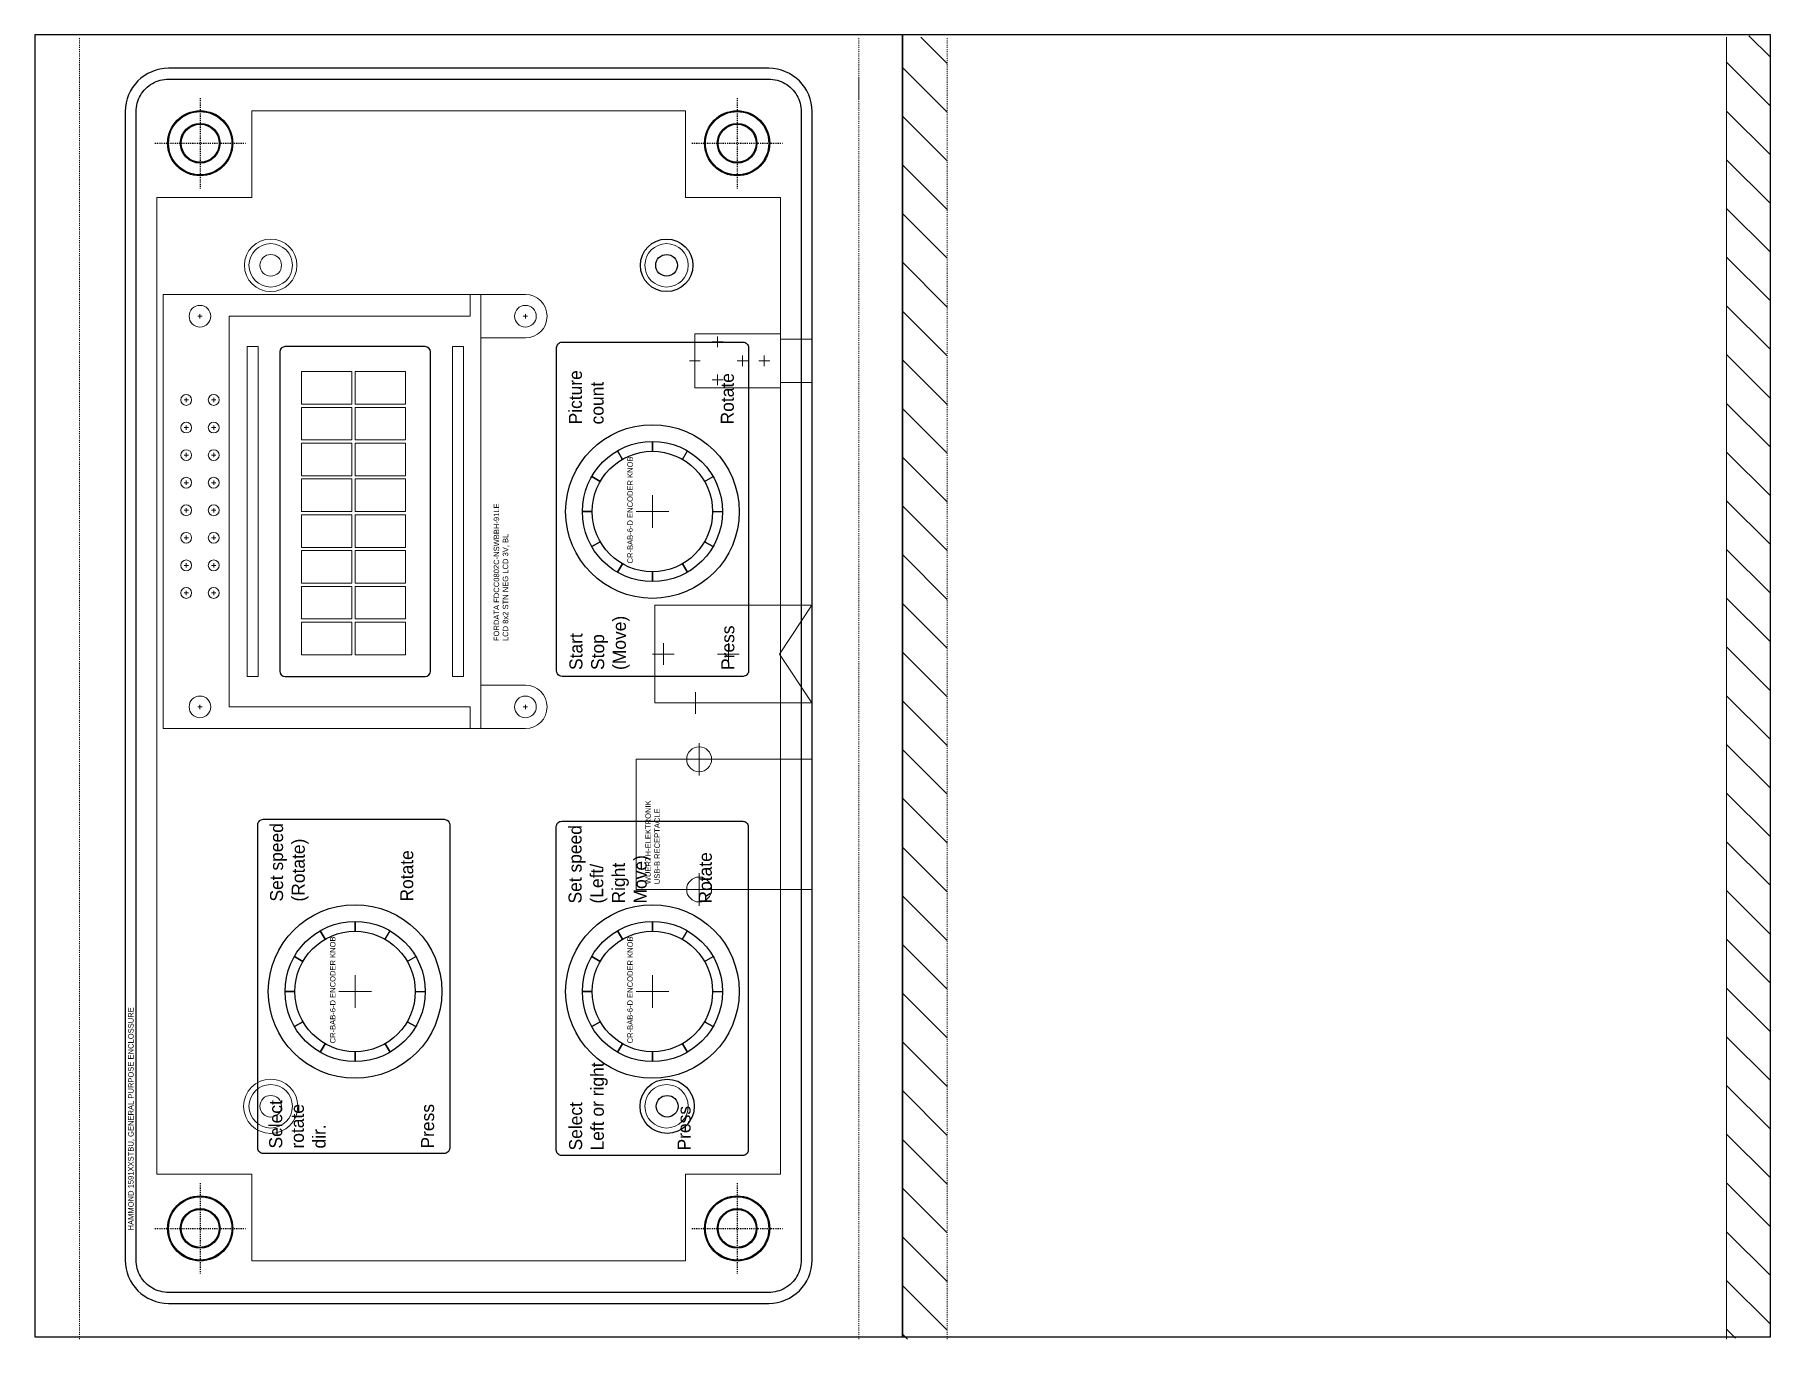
# Model space of a CAD drawing. Header units: millimetres. Extents: x -784753 to 2539, y -321 to 77802.
# Drawn here: x 1227.4 to 1387.4, y 745.7 to 865.9 of the extents above; entities that cross this region are included whole.
import ezdxf

# ---------------------------------------------------------------- set-up
doc = ezdxf.new("R2010")
doc.units = ezdxf.units.MM
doc.header["$LTSCALE"] = 0.12
doc.set_wipeout_variables(frame=1)
doc.linetypes.add('CHAIN', pattern=[0.7087, 0.4724, -0.0591, 0.1181, -0.0591])
doc.linetypes.add('phl_center', pattern=[0.75, 0.4, -0.35])
doc.layers.add('ATTRIBUUTIT', color=61, linetype='Continuous', plot=False)
for name, color, linetype, true_color in [('ENCORE-NUPIT', 7, 'Continuous', 0xff29e8), ('LCD-NÄYTTÖ', 7, 'Continuous', 0x9893ff), ('OHJAINKOTELO', 7, 'Continuous', 0xdabefd), ('PCB', 7, 'Continuous', 0x00e600)]:
    doc.layers.add(name, color=color, linetype=linetype, true_color=true_color)
for name, color, linetype in [('MJ-180PH', 3, 'Continuous'), ('OHJETARRAT', 6, 'Continuous'), ('PCB-PARTS', 1, 'Continuous'), ('PSG01539', 4, 'Continuous'), ('RUNKO', 140, 'Continuous'), ('WIPEOUT', 250, 'Continuous')]:
    doc.layers.add(name, color=color, linetype=linetype)
doc.styles.add('Note Text (ANSI)', font='arial.ttf')

# ---------------------------------------------------------------- blocks, each defined once
blk = doc.blocks.new('ALUMIINIPUTKI-80X80-LEFTS')
at = {"lineweight": 0}
h = blk.add_hatch(dxfattribs=at)
h.set_pattern_fill('ANSI31', color=256, style=0)
h.set_pattern_definition([(45, (-1229.3503, -256.4846), (-2.245064, 2.245064), [])])
h.paths.add_polyline_path([(-0.22, 0), (-0.22, -4.12), (119.78, -4.12), (119.78, 0)])
h = blk.add_hatch(dxfattribs=at)
h.set_pattern_fill('ANSI31', color=256, style=0)
h.set_pattern_definition([(45, (-1229.2402, -256.4846), (-2.245064, 2.245064), [])])
h.paths.add_polyline_path([(119.89, -75.97), (-0.11, -75.97), (-0.11, -80), (119.89, -80)])
for p, q in [((120, 80), (0, 80)), ((0, 80), (0, 0)), ((120, 0), (120, 80)), ((0, 0), (120, 0)), ((120, 0), (0, 0)), ((0, 0), (0, -80)), ((120, -80), (120, 0)), ((0, -80), (120, -80))]:
    blk.add_line(p, q)
at = {"linetype": 'phl_center', "lineweight": 0}
for p, q in [((-0.22, 75.88), (119.78, 75.88)), ((-0.22, 4.03), (119.78, 4.03))]:
    blk.add_line(p, q, dxfattribs=at)
at = {"lineweight": 0}
for p, q in [((115, 4.03), (114, 4.03)), ((115, 4.03), (116, 4.03)), ((-0.22, -75.97), (119.78, -75.97)), ((115, -75.97), (114, -75.97)), ((115, -75.97), (116, -75.97))]:
    blk.add_line(p, q, dxfattribs=at)
at = {"linetype": 'CHAIN', "lineweight": 0}
blk.add_line((-0.22, -4.12), (119.78, -4.12), dxfattribs=at)
at = {"lineweight": 0}
for centre, radius in [((21.25, 64.75), 1.5), ((98.75, 64.75), 1.5), ((60, 58.25), 2.5), ((65.2, 39.4), 5), ((21.25, 15.25), 1.5), ((98.75, 15.25), 1.5)]:
    blk.add_circle(centre, radius, dxfattribs=at)
at = {"layer": 'ATTRIBUUTIT', "lineweight": 0, "flags": 8}
for tag, p in [('_TYYPPI', (6.19, 67.36)), ('_KUVAUS', (6.19, 66.86)), ('_NOTES', (6.19, 66.38)), ('_NOTES_RIVI2', (6.19, 65.91)), ('_NOTES_RIVI3', (6.19, 65.44)), ('_TYYPPI', (6.19, -12.64)), ('_KUVAUS', (6.19, -13.14)), ('_NOTES', (6.19, -13.62)), ('_NOTES_RIVI2', (6.19, -14.09)), ('_NOTES_RIVI3', (6.19, -14.56))]:
    blk.add_attdef(tag, p, '', height=0.3, dxfattribs=at)
blk = doc.blocks.new('DIGITAL-ENCODER-KNOB-TOPS')
for p, q in [((0, 5.55), (0, 6.46)), ((0, 6.46), (0, 5.55)), ((-2.78, 4.81), (-3.23, 5.59)), ((-3.23, 5.59), (-2.78, 4.81)), ((2.77, 4.81), (3.23, 5.59)), ((3.23, 5.59), (2.77, 4.81)), ((-4.81, 2.77), (-5.59, 3.23)), ((-5.59, 3.23), (-4.81, 2.77)), ((4.81, 2.77), (5.59, 3.23)), ((5.59, 3.23), (4.81, 2.77)), ((-5.55, 0), (-6.46, 0)), ((-6.46, 0), (-5.55, 0)), ((5.55, 0), (6.46, 0)), ((6.46, 0), (5.55, 0)), ((-5.59, -3.23), (-4.81, -2.78)), ((-4.81, -2.78), (-5.59, -3.23)), ((4.81, -2.78), (5.59, -3.23)), ((-2.78, -4.81), (-3.23, -5.59)), ((-3.23, -5.59), (-2.78, -4.81)), ((0, -5.55), (0, -6.46)), ((2.77, -4.81), (3.23, -5.59))]:
    blk.add_line(p, q)
for radius in [8, 6.46, 5.55]:
    blk.add_circle((0, 0), radius)
at = {"layer": 'ATTRIBUUTIT', "color": 0, "lineweight": 0}
for p, q in [((-1.5, 0), (1.5, 0)), ((0, 1.5), (0, -1.5))]:
    blk.add_line(p, q, dxfattribs=at)
at = {"layer": 'ATTRIBUUTIT', "lineweight": 0, "insert": (-4.78, 2.31), "char_height": 2.5, "width": 13.9875, "attachment_point": 1, "style": 'Note Text (ANSI)'}
blk.add_mtext('{\\fArial|b0|i0|c0|p0;\\H0.2x;CR-BAB-6-D ENCODER KNOB}', dxfattribs=at)
blk = doc.blocks.new('LCD-DISPLAY-TSIDE')
at = {"lineweight": 0}
for p, q in [((-5.3, -6.45), (-5.3, 11.25)), ((-5.3, 11.25), (-5.3, -22.15)), ((14.7, 11.25), (-5.3, 11.25)), ((-5.3, 11.25), (34.7, 11.25)), ((-5.3, 11.25), (7.2, 11.25)), ((34.7, -6.45), (34.7, 11.25)), ((34.7, 11.25), (34.7, -22.15)), ((-3.3, -6.45), (-3.3, 5.15)), ((-3.3, 5.15), (-3.3, -17.05)), ((14.7, 5.15), (-3.3, 5.15)), ((-3.3, 5.15), (32.7, 5.15)), ((32.7, -6.45), (32.7, 5.15)), ((32.7, 5.15), (32.7, -17.05)), ((29.9, 3.49), (-0.5, 3.49)), ((-0.5, 3.49), (-0.5, 2.49)), ((29.9, 2.49), (29.9, 3.49)), ((-0.5, 2.49), (29.9, 2.49)), ((1.5, -1.5), (4.5, -1.5)), ((1.5, -1.5), (1.5, -6.15)), ((4.5, -1.5), (4.5, -6.15)), ((4.8, -1.5), (7.8, -1.5)), ((4.8, -1.5), (4.8, -6.15)), ((7.8, -1.5), (7.8, -6.15)), ((8.1, -1.5), (11.1, -1.5)), ((8.1, -1.5), (8.1, -6.15)), ((11.1, -1.5), (11.1, -6.15)), ((11.4, -1.5), (14.4, -1.5)), ((11.4, -1.5), (11.4, -6.15)), ((14.4, -1.5), (14.4, -6.15)), ((14.7, -1.5), (17.7, -1.5)), ((14.7, -1.5), (14.7, -6.15)), ((17.7, -1.5), (17.7, -6.15)), ((18, -1.5), (21, -1.5)), ((18, -1.5), (18, -6.15)), ((21, -1.5), (21, -6.15)), ((21.3, -1.5), (24.3, -1.5)), ((21.3, -1.5), (21.3, -6.15)), ((24.3, -1.5), (24.3, -6.15)), ((24.6, -1.5), (27.6, -1.5)), ((24.6, -1.5), (24.6, -6.15)), ((27.6, -1.5), (27.6, -6.15)), ((4.5, -6.15), (1.5, -6.15)), ((7.8, -6.15), (4.8, -6.15)), ((11.1, -6.15), (8.1, -6.15)), ((14.4, -6.15), (11.4, -6.15)), ((17.7, -6.15), (14.7, -6.15)), ((21, -6.15), (18, -6.15)), ((24.3, -6.15), (21.3, -6.15)), ((27.6, -6.15), (24.6, -6.15)), ((-3.3, -6.45), (-3.3, -17.05)), ((1.5, -6.45), (4.5, -6.45)), ((1.5, -6.45), (1.5, -11.1)), ((4.5, -6.45), (4.5, -11.1)), ((4.8, -6.45), (7.8, -6.45)), ((4.8, -6.45), (4.8, -11.1)), ((7.8, -6.45), (7.8, -11.1)), ((8.1, -6.45), (11.1, -6.45)), ((8.1, -6.45), (8.1, -11.1)), ((11.1, -6.45), (11.1, -11.1)), ((11.4, -6.45), (14.4, -6.45)), ((11.4, -6.45), (11.4, -11.1)), ((14.4, -6.45), (14.4, -11.1)), ((14.7, -6.45), (17.7, -6.45)), ((14.7, -6.45), (14.7, -11.1)), ((17.7, -6.45), (17.7, -11.1)), ((18, -6.45), (21, -6.45)), ((18, -6.45), (18, -11.1)), ((21, -6.45), (21, -11.1)), ((21.3, -6.45), (24.3, -6.45)), ((21.3, -6.45), (21.3, -11.1)), ((24.3, -6.45), (24.3, -11.1)), ((24.6, -6.45), (27.6, -6.45)), ((24.6, -6.45), (24.6, -11.1)), ((27.6, -6.45), (27.6, -11.1)), ((32.7, -6.45), (32.7, -17.05)), ((4.5, -11.1), (1.5, -11.1)), ((7.8, -11.1), (4.8, -11.1)), ((11.1, -11.1), (8.1, -11.1)), ((14.4, -11.1), (11.4, -11.1)), ((17.7, -11.1), (14.7, -11.1)), ((21, -11.1), (18, -11.1)), ((24.3, -11.1), (21.3, -11.1)), ((27.6, -11.1), (24.6, -11.1)), ((1.5, -13.4), (27.9, -13.4)), ((-0.5, -15.43), (29.9, -15.43)), ((-0.5, -16.43), (-0.5, -15.43)), ((29.9, -15.43), (29.9, -16.43)), ((-3.3, -17.05), (-5.3, -17.05)), ((29.9, -16.43), (-0.5, -16.43)), ((32.7, -17.05), (34.7, -17.05)), ((-3.3, -18.05), (-5.3, -18.05)), ((0.7, -18.05), (-3.3, -18.05)), ((-1.3, -22.15), (-1.3, -18.05)), ((28.7, -18.05), (0.7, -18.05)), ((14.7, -18.05), (28.7, -18.05)), ((28.7, -18.05), (32.7, -18.05)), ((30.7, -22.15), (30.7, -18.05)), ((32.7, -18.05), (34.7, -18.05))]:
    blk.add_line(p, q, dxfattribs=at)
at = {"color": 0, "lineweight": 0}
for p, q in [((-3.3, 8.05), (-3.3, 7.65)), ((7, 9.12), (7.4, 9.12)), ((7.2, 9.32), (7.2, 8.92)), ((9.54, 9.12), (9.94, 9.12)), ((9.74, 9.32), (9.74, 8.92)), ((12.08, 9.12), (12.48, 9.12)), ((12.28, 9.32), (12.28, 8.92)), ((14.62, 9.12), (15.02, 9.12)), ((14.82, 9.32), (14.82, 8.92)), ((17.16, 9.12), (17.56, 9.12)), ((17.36, 9.32), (17.36, 8.92)), ((19.7, 9.12), (20.1, 9.12)), ((19.9, 9.32), (19.9, 8.92)), ((22.24, 9.12), (22.64, 9.12)), ((22.44, 9.32), (22.44, 8.92)), ((24.78, 9.12), (25.18, 9.12)), ((24.98, 9.32), (24.98, 8.92)), ((32.7, 8.05), (32.7, 7.65)), ((-3.5, 7.85), (-3.1, 7.85)), ((7, 6.58), (7.4, 6.58)), ((7.2, 6.78), (7.2, 6.38)), ((9.54, 6.58), (9.94, 6.58)), ((9.74, 6.78), (9.74, 6.38)), ((12.08, 6.58), (12.48, 6.58)), ((12.28, 6.78), (12.28, 6.38)), ((14.62, 6.58), (15.02, 6.58)), ((14.82, 6.78), (14.82, 6.38)), ((17.16, 6.58), (17.56, 6.58)), ((17.36, 6.78), (17.36, 6.38)), ((19.7, 6.58), (20.1, 6.58)), ((19.9, 6.78), (19.9, 6.38)), ((22.24, 6.58), (22.64, 6.58)), ((22.44, 6.78), (22.44, 6.38)), ((24.78, 6.58), (25.18, 6.58)), ((24.98, 6.78), (24.98, 6.38)), ((32.5, 7.85), (32.9, 7.85)), ((-3.5, -22.15), (-3.1, -22.15)), ((-3.3, -21.95), (-3.3, -22.35)), ((32.5, -22.15), (32.9, -22.15)), ((32.7, -21.95), (32.7, -22.35))]:
    blk.add_line(p, q, dxfattribs=at)
for p, q in [((-0.5, 0), (-0.5, -12.9)), ((29.4, 0.5), (0, 0.5)), ((29.9, -12.9), (29.9, 0)), ((0, -13.4), (29.4, -13.4))]:
    blk.add_line(p, q)
at = {"lineweight": 0}
for centre, radius in [((7.2, 9.12), 0.5), ((9.74, 9.12), 0.5), ((12.28, 9.12), 0.5), ((14.82, 9.12), 0.5), ((17.36, 9.12), 0.5), ((19.9, 9.12), 0.5), ((22.44, 9.12), 0.5), ((24.98, 9.12), 0.5), ((-3.3, 7.85), 1), ((32.7, 7.85), 1), ((7.2, 6.58), 0.5), ((9.74, 6.58), 0.5), ((12.28, 6.58), 0.5), ((14.82, 6.58), 0.5), ((17.36, 6.58), 0.5), ((19.9, 6.58), 0.5), ((22.44, 6.58), 0.5), ((24.98, 6.58), 0.5), ((-3.3, -22.15), 1), ((32.7, -22.15), 1)]:
    blk.add_circle(centre, radius, dxfattribs=at)
for centre, start, end in [((0, 0), 90, 180), ((29.4, 0), 0, 90), ((0, -12.9), 180, 270), ((29.4, -12.9), 270, 0)]:
    blk.add_arc(centre, 0.5, start, end)
for centre in [(-3.3, -22.15), (32.7, -22.15)]:
    blk.add_arc(centre, 2, 180, 0, dxfattribs=at)
at = {"layer": 'ATTRIBUUTIT', "lineweight": 0, "insert": (2.76, -19.23), "char_height": 0.5, "width": 25.5247, "attachment_point": 1, "style": 'Note Text (ANSI)'}
blk.add_mtext('{\\fArial|b0|i0|c0|p0;FORDATA FDCC0802C-NSWBBH-91LE\\PLCD 8x2 STN NEG LCD 3V, BL}', dxfattribs=at)
blk = doc.blocks.new('TARRA-ROTATE')
blk.add_lwpolyline([(-22.72, 1.13), (7.08, 1.13, -0.414214), (7.58, 0.63), (7.58, -16.06, -0.414214), (7.08, -16.56), (-22.72, -16.56, -0.414214), (-23.22, -16.06), (-23.22, 0.63, -0.414214)], format="xyb", close=True)
at = {"char_height": 1.2, "width": 7.7291, "attachment_point": 1}
for s, insert in [('Select \\Protate\\Pdir.\\P\\P\\P\\P\\PPress', (-22.76, 0.08)), ('Set speed\\P(Rotate)\\P\\P\\P\\P\\PRotate', (0, 0))]:
    blk.add_mtext(s, dxfattribs=dict(at, insert=insert))
blk = doc.blocks.new('TARRA-OV-LIIKE')
blk.add_lwpolyline([(-28.04, 0), (1.76, 0, -0.414214), (2.26, -0.5), (2.26, -17.19, -0.414214), (1.76, -17.69), (-28.04, -17.69, -0.414214), (-28.54, -17.19), (-28.54, -0.5, -0.414214)], format="xyb", close=True)
at = {"char_height": 1.2, "width": 7.7291, "attachment_point": 1}
for s, insert in [('Select\\PLeft or right\\P\\P\\P\\PPress', (-28.08, -1.18)), ('Set speed\\P(Left/\\PRight\\PMove)\\P\\P\\PRotate', (-5.32, -1.13))]:
    blk.add_mtext(s, dxfattribs=dict(at, insert=insert))
blk = doc.blocks.new('TARRA-PICTURECOUNT')
blk.add_lwpolyline([(-0.09, 7.3), (29.71, 7.3, -0.414214), (30.21, 6.8), (30.21, -9.89, -0.414214), (29.71, -10.39), (-0.09, -10.39, -0.414214), (-0.59, -9.89), (-0.59, 6.8, -0.414214)], format="xyb", close=True)
at = {"char_height": 1.2, "width": 7.7291, "attachment_point": 1}
for s, insert in [('Start\\PStop\\P(Move)\\P\\P\\P\\P\\PPress', (0, 6.12)), ('Picture count\\P\\P\\P\\P\\P\\PRotate', (22.63, 6.17))]:
    blk.add_mtext(s, dxfattribs=dict(at, insert=insert))
blk = doc.blocks.new('PCB-TSIDE')
at = {"layer": 'PCB', "lineweight": 0}
for p, q in [((-6.25, 10.5), (83.75, 10.5)), ((-6.25, 10.5), (-6.25, 1.75)), ((83.75, 10.5), (83.75, 1.75)), ((-14.25, 1.75), (-14.25, -38.25)), ((-6.25, 1.75), (-14.25, 1.75)), ((83.75, 1.75), (91.75, 1.75)), ((91.75, 1.75), (91.75, -38.25)), ((-14.25, -38.25), (-6.25, -38.25)), ((-6.25, -38.25), (-6.25, -47)), ((91.75, -38.25), (83.75, -38.25)), ((83.75, -38.25), (83.75, -47)), ((83.75, -47), (-6.25, -47))]:
    blk.add_line(p, q, dxfattribs=at)
for centre in [(0, 0), (77.5, 0), (0, -36.5), (77.5, -36.5)]:
    blk.add_circle(centre, 2, dxfattribs=at)
blk = doc.blocks.new('HAMMOND-1591XXBTBU-TSIDE')
for p, q in [((102.91, 56.41), (-2.91, 56.41)), ((-2.91, 55.41), (102.91, 55.41)), ((-6.91, 52.41), (-6.91, -2.91)), ((-5.91, -2.91), (-5.91, 52.41)), ((105.91, 52.41), (105.91, -2.91)), ((106.91, -2.91), (106.91, 52.41)), ((102.91, -5.91), (-2.91, -5.91)), ((-2.91, -6.91), (102.91, -6.91))]:
    blk.add_line(p, q)
at = {"linetype": 'CHAIN', "ltscale": 1.853778}
for p, q in [((0, 53.67), (0, 45.33)), ((100, 53.67), (100, 45.33)), ((4.17, 49.5), (-4.17, 49.5)), ((104.17, 49.5), (95.83, 49.5)), ((0, 4.17), (0, -4.17)), ((100, 4.17), (100, -4.17)), ((4.17, 0), (-4.17, 0)), ((104.17, 0), (95.83, 0))]:
    blk.add_line(p, q, dxfattribs=at)
at = {"flags": 128}
for points in [[(-5.91, 52.41), (-5.9, 52.61), (-5.88, 52.8), (-5.85, 53), (-5.8, 53.19), (-5.75, 53.37), (-5.68, 53.56), (-5.6, 53.74), (-5.5, 53.91), (-5.4, 54.08), (-5.29, 54.24), (-5.16, 54.39), (-5.03, 54.53), (-4.89, 54.66), (-4.74, 54.79), (-4.58, 54.9), (-4.41, 55), (-4.24, 55.1), (-4.06, 55.18), (-3.87, 55.25), (-3.69, 55.3), (-3.5, 55.35), (-3.3, 55.38), (-3.11, 55.4), (-2.91, 55.41)], [(102.91, 55.41), (103.11, 55.4), (103.3, 55.38), (103.5, 55.35), (103.69, 55.3), (103.87, 55.25), (104.06, 55.18), (104.24, 55.1), (104.41, 55), (104.58, 54.9), (104.74, 54.79), (104.89, 54.66), (105.03, 54.53), (105.16, 54.39), (105.29, 54.24), (105.4, 54.08), (105.5, 53.91), (105.6, 53.74), (105.68, 53.56), (105.75, 53.37), (105.8, 53.19), (105.85, 53), (105.88, 52.8), (105.9, 52.61), (105.91, 52.41)], [(-2.91, -5.91), (-3.11, -5.9), (-3.3, -5.88), (-3.5, -5.85), (-3.69, -5.8), (-3.87, -5.75), (-4.06, -5.68), (-4.24, -5.6), (-4.41, -5.5), (-4.58, -5.4), (-4.74, -5.29), (-4.89, -5.16), (-5.03, -5.03), (-5.16, -4.89), (-5.29, -4.74), (-5.4, -4.58), (-5.5, -4.41), (-5.6, -4.24), (-5.68, -4.06), (-5.75, -3.87), (-5.8, -3.69), (-5.85, -3.5), (-5.88, -3.3), (-5.9, -3.11), (-5.91, -2.91)], [(105.91, -2.91), (105.9, -3.11), (105.88, -3.3), (105.85, -3.5), (105.8, -3.69), (105.75, -3.87), (105.68, -4.06), (105.6, -4.24), (105.5, -4.41), (105.4, -4.58), (105.29, -4.74), (105.16, -4.89), (105.03, -5.03), (104.89, -5.16), (104.74, -5.29), (104.58, -5.4), (104.41, -5.5), (104.24, -5.6), (104.06, -5.68), (103.87, -5.75), (103.69, -5.8), (103.5, -5.85), (103.3, -5.88), (103.11, -5.9), (102.91, -5.91)]]:
    blk.add_lwpolyline(points, dxfattribs=at)
for centre, radius in [((0, 49.5), 3), ((0, 49.5), 2.92), ((0, 49.5), 1.83), ((0, 49.5), 1.75), ((100, 49.5), 3), ((100, 49.5), 2.92), ((100, 49.5), 1.83), ((100, 49.5), 1.75), ((11.25, 6.45), 2.5), ((88.75, 6.5), 2.42), ((11.25, 6.45), 1), ((88.75, 6.5), 1), ((0, 0), 3), ((0, 0), 2.92), ((0, 0), 1.83), ((0, 0), 1.75), ((100, 0), 3), ((100, 0), 2.92), ((100, 0), 1.83), ((100, 0), 1.75)]:
    blk.add_circle(centre, radius)
at = {"lineweight": 0}
for centre, radius in [((11.25, 43), 2.5), ((88.75, 43), 2.42), ((11.25, 43), 1), ((88.75, 43), 1)]:
    blk.add_circle(centre, radius, dxfattribs=at)
for centre, major_axis in [((-2.91, 52.41), (-2.83, 2.83)), ((102.91, 52.41), (2.83, 2.83)), ((-2.91, -2.91), (-2.83, -2.83)), ((102.91, -2.91), (2.83, -2.83))]:
    blk.add_ellipse(centre, major_axis=major_axis, ratio=0.998783, start_param=5.498396, end_param=7.067974)
at = {"layer": 'ATTRIBUUTIT', "lineweight": 0, "insert": (-0.19, 56.14), "char_height": 0.5, "width": 23.0646, "attachment_point": 1, "style": 'Note Text (ANSI)'}
blk.add_mtext('{\\fArial|b0|i0|c0|p0;HAMMOND 1591XXSTBU, GENERAL PURPOSE ENCLOSSURE}', dxfattribs=at)
blk = doc.blocks.new('ASSEMBLY-CTRL-BOX-TSIDE')
at = {"layer": 'ENCORE-NUPIT'}
for p in [(21.83, 35.22), (21.83, 7.81), (66.06, 7.81)]:
    blk.add_blockref('DIGITAL-ENCODER-KNOB-TOPS', p, dxfattribs=at)
at = {"layer": 'LCD-NÄYTTÖ'}
blk.add_blockref('LCD-DISPLAY-TSIDE', (51.36, 41.67), dxfattribs=at)
at = {"layer": 'OHJAINKOTELO', "lineweight": 0}
blk.add_blockref('HAMMOND-1591XXBTBU-TSIDE', (0, 0), dxfattribs=at)
at = {"layer": 'OHJETARRAT', "lineweight": 0}
for name, p in [('TARRA-ROTATE', (30.12, 43.06)), ('TARRA-OV-LIIKE', (35.26, 16.67)), ('TARRA-PICTURECOUNT', (51.46, 9.34))]:
    blk.add_blockref(name, p, dxfattribs=at)
at = {"layer": 'PCB', "lineweight": 0}
blk.add_blockref('PCB-TSIDE', (11.25, 43), dxfattribs=at)
blk = doc.blocks.new('USB-B-TSIDE')
at = {"lineweight": 0}
for p, q in [((0.8, 4.97), (0.8, -11.23)), ((12.8, 4.97), (0.8, 4.97)), ((12.8, -11.23), (12.8, 4.97)), ((0.8, -11.23), (0.8, -0.83)), ((0.8, -11.23), (12.8, -11.23))]:
    blk.add_line(p, q, dxfattribs=at)
at = {"color": 0, "lineweight": 0}
for p, q in [((0.8, 0.67), (0.8, -2.33)), ((0.8, 0.17), (0.8, -1.83)), ((12.8, 0.67), (12.8, -2.33)), ((-0.7, -0.83), (2.3, -0.83)), ((-0.2, -0.83), (1.8, -0.83)), ((0.6, -0.83), (1, -0.83)), ((0.8, -0.63), (0.8, -1.03)), ((11.3, -0.83), (14.3, -0.83))]:
    blk.add_line(p, q, dxfattribs=at)
at = {"lineweight": 0}
for centre in [(0.8, -0.83), (12.8, -0.83)]:
    blk.add_circle(centre, 1.15, dxfattribs=at)
at = {"layer": 'ATTRIBUUTIT', "lineweight": 0, "insert": (1.29, 4.13), "char_height": 2.5, "width": 17.5057, "attachment_point": 1, "style": 'Note Text (ANSI)'}
blk.add_mtext('{\\fArial|b0|i0|c0|p0;\\H0.2x;WUERTH-ELEKTRONIK\\PUSB-B RECEPTACLE}', dxfattribs=at)
blk = doc.blocks.new('2.5MM-CON-PSG01539-T-BSIDE')
at = {"lineweight": 0}
for p, q in [((0, 2), (0, 4)), ((0, 4), (2.9, 4)), ((0, 2), (0, 3.3)), ((10.8, 4.5), (2.9, 4.5)), ((2.9, 4.5), (2.9, -0.5)), ((8.7, 3.75), (8.2, 3.75)), ((8.7, 3.75), (8.7, 4.25)), ((8.7, 3.75), (9.2, 3.75)), ((9.2, 3.75), (8.7, 3.75)), ((8.7, 3.75), (8.7, 3.25)), ((8.7, 3.25), (8.7, 3.75)), ((10.8, 4.5), (10.8, -0.5)), ((0, 2), (0, 0.7)), ((0, 2), (0, 0)), ((4.9, 2), (3.9, 2)), ((4.4, 1.5), (4.4, 2.5)), ((4.4, 2), (4.9, 2)), ((4.4, 2), (4.4, 1.5)), ((6.9, 2), (5.9, 2)), ((6.4, 2), (6.4, 2.5)), ((6.4, 2.5), (6.4, 1.5)), ((6.4, 2), (6.9, 2)), ((10.8, 2), (10.3, 2)), ((10.3, 2), (11.3, 2)), ((0, 0), (2.9, 0)), ((8.7, 0.25), (8.2, 0.25)), ((8.2, 0.25), (9.2, 0.25)), ((8.7, -0.25), (8.7, 0.75)), ((8.7, 0.25), (8.7, -0.25)), ((2.9, -0.5), (10.8, -0.5)), ((2.9, -0.5), (4.4, -0.5)), ((2.9, -0.5), (6.4, -0.5)), ((2.9, -0.5), (10.8, -0.5)), ((2.9, -0.5), (8.7, -0.5))]:
    blk.add_line(p, q, dxfattribs=at)
blk = doc.blocks.new('CON-MJ-180PH-T-B-SIDE')
at = {"lineweight": 0}
for p, q in [((10.75, 9), (10.75, 10)), ((10.75, 10), (10.75, 8)), ((14.5, 9), (0, 9)), ((0, 9), (0, 0)), ((0, 9), (10.75, 9)), ((0, 9), (3, 9)), ((0, 9), (3, 4.5)), ((14.5, 9), (14.5, 0)), ((7.7, 4.5), (7.7, 5.5)), ((7.7, 5.5), (7.7, 3.5)), ((13.7, 4.5), (13.7, 5.5)), ((13.7, 5.5), (13.7, 3.5)), ((3, 4.5), (0, 0)), ((8.7, 4.5), (6.7, 4.5)), ((7.7, 4.5), (8.7, 4.5)), ((14.7, 4.5), (12.7, 4.5)), ((13.7, 4.5), (14.7, 4.5)), ((0, 0), (14.5, 0))]:
    blk.add_line(p, q, dxfattribs=at)

msp = doc.modelspace()

# ---------------------------------------------------------------- block references
at = {"layer": 'RUNKO', "lineweight": 0}
ref = msp.add_blockref('ALUMIINIPUTKI-80X80-LEFTS', (1307.37, 745.87), dxfattribs=dict(at, rotation=90))
ref.add_attrib('_TYYPPI', '80x80 Alumiiniputki', (1240, 752.06), dxfattribs={"layer": 'ATTRIBUUTIT', "lineweight": 0, "height": 0.3, "rotation": 90, "flags": 8})
ref.add_attrib('_KUVAUS', 'Laitteen runko.', (1240.5, 752.06), dxfattribs={"layer": 'ATTRIBUUTIT', "lineweight": 0, "height": 0.3, "rotation": 90, "flags": 8})
ref.add_attrib('_NOTES', 'Musta anodisointi.', (1240.99, 752.06), dxfattribs={"layer": 'ATTRIBUUTIT', "lineweight": 0, "height": 0.3, "rotation": 90, "flags": 8})

# ---------------------------------------------------------------- next in the draw order: wipeouts: each hides what was drawn before it
at = {"lineweight": 0}
msp.add_wipeout([(1300.97, 747.08), (1300.97, 863.88), (1233.56, 863.88), (1233.4, 747.22)], dxfattribs=at).dxf.layer = 'WIPEOUT'

# ---------------------------------------------------------------- next in the draw order: block references
at = {"lineweight": 0, "rotation": 90}
msp.add_blockref('ASSEMBLY-CTRL-BOX-TSIDE', (1292.12, 755.87), dxfattribs=at)
at = {"layer": 'MJ-180PH', "lineweight": 0, "rotation": 180}
msp.add_blockref('CON-MJ-180PH-T-B-SIDE', (1299.02, 813.3), dxfattribs=at)
at = {"layer": 'PCB-PARTS', "lineweight": 0, "rotation": 90}
msp.add_blockref('USB-B-TSIDE', (1287.79, 786.3), dxfattribs=at)
at = {"layer": 'PSG01539', "lineweight": 0, "rotation": 180}
msp.add_blockref('2.5MM-CON-PSG01539-T-BSIDE', (1299.02, 837.82), dxfattribs=at)

doc.saveas('drawing.dxf')
